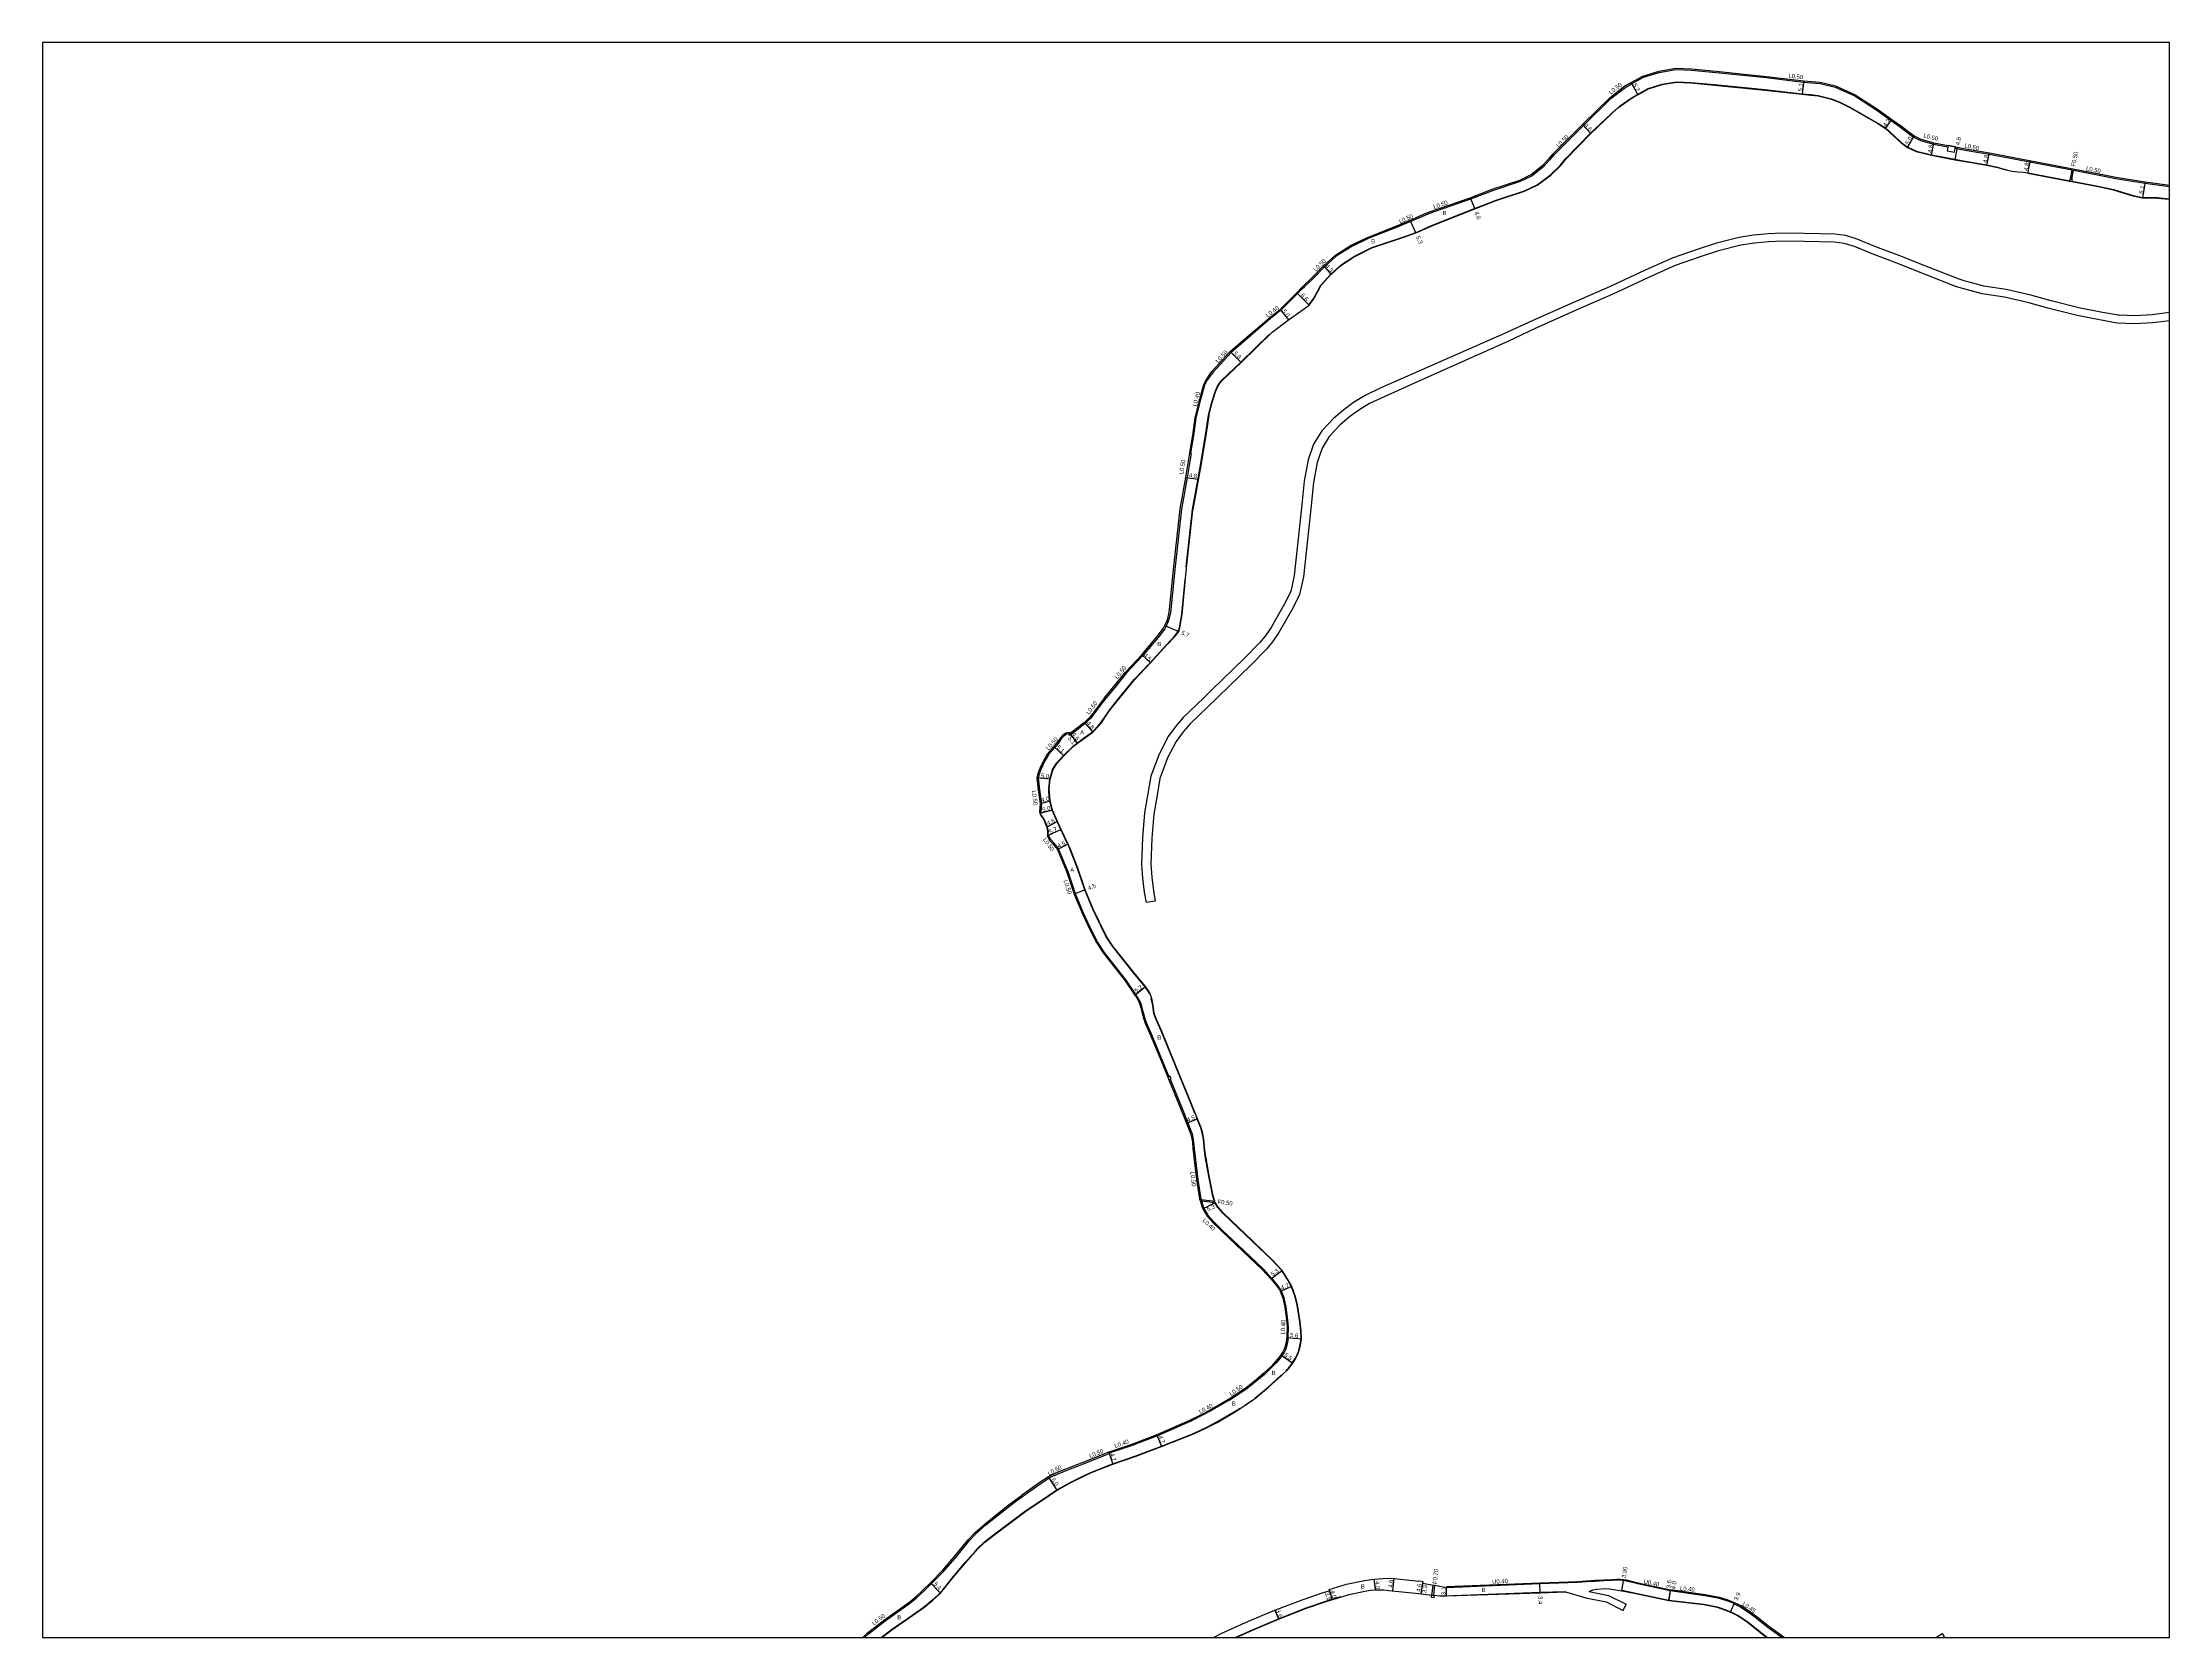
# Model space of a CAD drawing. Header units: metres. Extents: x -28000 to -23998, y -90000 to -87000.
# Drawn here: x -28000 to -27200, y -89400 to -88800 of the extents above; entities that cross this region are included whole.
import ezdxf

# ---------------------------------------------------------------- set-up
doc = ezdxf.new("R2010")
doc.units = ezdxf.units.M
doc.header["$LTSCALE"] = 2.5
for name, color, linetype in [('側溝・桝', 7, 'Continuous'), ('図郭', 7, 'Continuous'), ('幅員', 7, 'Continuous'), ('歩道・分離帯・安全施設', 7, 'Continuous'), ('舗装', 7, 'Continuous'), ('道路', 7, 'Continuous')]:
    doc.layers.add(name, color=color, linetype=linetype)
doc.styles.get("Standard").update_dxf_attribs({"font": ''})
doc.styles.get('Standard').set_extended_font_data('@MS PGothic')

msp = doc.modelspace()

# ---------------------------------------------------------------- linework, layer by layer
at = {"layer": '側溝・桝', "flags": 128}
for points in [[(-27482.27, -88865.93), (-27478.58, -88864.3), (-27462.8, -88858.85), (-27454.56, -88855.65), (-27444.11, -88852.2), (-27439.87, -88850.12), (-27435.22, -88846.4), (-27432.9, -88843.97), (-27431.42, -88842.23), (-27420.45, -88831.24), (-27410.06, -88821.08), (-27404.53, -88816.75), (-27402.29, -88815.52), (-27397.86, -88813.08), (-27391.88, -88811.24), (-27385.71, -88810.17), (-27379.75, -88810.44), (-27370.55, -88811.33), (-27351.66, -88813.21), (-27337.6, -88814.85), (-27334.64, -88815.2), (-27331.42, -88815.41), (-27325.74, -88816.78), (-27318.4, -88820.1), (-27310.1, -88825.44), (-27304.69, -88829.33), (-27301.15, -88831.86), (-27297.83, -88834.41), (-27296.29, -88835.55), (-27293.67, -88836.87), (-27288.69, -88838.18), (-27283.33, -88839.21)], [(-27280.58, -88839.73), (-27279.95, -88839.85), (-27276.84, -88840.45), (-27267.8, -88841.99), (-27236.6, -88847.95), (-27236.11, -88848.04), (-27225.86, -88850), (-27220.28, -88851.2), (-27209.19, -88852.88), (-27204.61, -88853.57), (-27200, -88854.21)], [(-27237.26, -88851.38), (-27236.6, -88847.95)], [(-27236.76, -88851.48), (-27236.11, -88848.04)], [(-27482.27, -88865.93), (-27485.42, -88867.32), (-27489.82, -88869.22), (-27501.39, -88873.75), (-27507.55, -88876.73), (-27512.04, -88879.47), (-27513.37, -88880.43), (-27517.75, -88884.29), (-27522.36, -88888.97), (-27525.29, -88891.8), (-27525.9, -88892.42), (-27525.97, -88892.36), (-27526.26, -88892.08)], [(-27525.97, -88892.36), (-27527.94, -88894.38), (-27534.2, -88900.72), (-27538.3, -88903.92), (-27541.76, -88906.9), (-27545.71, -88910.31), (-27545.97, -88910.01)], [(-27545.71, -88910.31), (-27545.65, -88910.39), (-27552.91, -88916.65), (-27559.75, -88924.01), (-27560.38, -88924.93)], [(-27568.03, -88954.57), (-27566.8, -88946.9), (-27566.07, -88941.27), (-27564.16, -88933.78), (-27562.87, -88928.79), (-27561.91, -88927)], [(-27562.25, -88926.78), (-27561.91, -88927), (-27561.83, -88927.05), (-27561.82, -88927.04), (-27560.38, -88924.93)], [(-27568.42, -88954.5), (-27568.03, -88954.57), (-27567.93, -88954.58), (-27569.49, -88963.65), (-27571.59, -88975.49), (-27573.97, -88997.13), (-27575.74, -89014.52), (-27576.44, -89017.39), (-27577.37, -89019.51), (-27577.92, -89020.52), (-27580.38, -89023.77), (-27586.21, -89030.73), (-27592.29, -89037.14), (-27596.73, -89042.62), (-27599.95, -89046.58)], [(-27599.95, -89046.58), (-27601.41, -89048.38), (-27602.24, -89049.46), (-27604.64, -89052.78), (-27605.41, -89053.76), (-27605.88, -89054.31), (-27606.66, -89055.1), (-27607.81, -89056.15), (-27610.95, -89058.63), (-27613.58, -89060.64), (-27613.97, -89060.07), (-27614.88, -89060.22), (-27615.86, -89060.9), (-27616.81, -89061.98), (-27617.73, -89063.27), (-27618.68, -89064.56), (-27619.22, -89065.18), (-27621.57, -89067.89), (-27621.79, -89068.2), (-27622.96, -89070.27), (-27624.4, -89073.28), (-27625.14, -89075.18), (-27625.49, -89076.65), (-27625.07, -89081.07), (-27624.32, -89086.32), (-27624.43, -89087.83), (-27624.55, -89089.21), (-27624.46, -89089.83), (-27624.8, -89089.95), (-27624.94, -89090)], [(-27576.28, -89189.07), (-27578.44, -89183.76), (-27582.74, -89173.24), (-27584.76, -89168.74), (-27585.32, -89167.25), (-27586.07, -89164.49), (-27586.38, -89162.98), (-27586.65, -89162.02), (-27587.17, -89160.74), (-27588.73, -89158.08), (-27592.43, -89152.7), (-27600.71, -89142.19), (-27603.19, -89138.26), (-27606.03, -89132.7), (-27608.44, -89127.57), (-27611.49, -89120.21), (-27614.29, -89111.97), (-27617.84, -89103.38), (-27618.41, -89102.53), (-27619.63, -89101.12), (-27620.78, -89099.78), (-27621.57, -89098.27), (-27621.87, -89098.42), (-27622.02, -89098.49)], [(-27575.9, -89190), (-27571.66, -89200.43), (-27569.26, -89206.39), (-27567.96, -89209.63), (-27567.64, -89210.59), (-27567.03, -89213.55), (-27566.84, -89216.01), (-27566.61, -89218.17), (-27566.28, -89220.35), (-27565.43, -89227.67), (-27564.29, -89235.11), (-27564.26, -89235.21), (-27564.1, -89235.73), (-27563.41, -89237.99), (-27563.17, -89238.55), (-27563.62, -89238.77)], [(-27564.26, -89235.21), (-27559.05, -89235.86)], [(-27564.1, -89235.73), (-27558.89, -89236.38)], [(-27563.26, -89238.59), (-27561.85, -89240.91), (-27561.71, -89241.1), (-27559.48, -89243.67), (-27556.28, -89246.73), (-27548.11, -89254.45), (-27540.82, -89261.46), (-27537.69, -89264.8), (-27535.81, -89267.04), (-27534.31, -89269.2), (-27534.06, -89269.66), (-27533.17, -89272.06), (-27533.11, -89272.28), (-27532.36, -89275.7), (-27531.67, -89280.68), (-27531.52, -89283.42), (-27531.56, -89286.6), (-27531.6, -89287.14)], [(-27532, -89287.1), (-27531.5, -89287.15), (-27531.77, -89289.01), (-27532.19, -89290.92), (-27532.32, -89291.36), (-27533.01, -89292.78), (-27533.84, -89293.98), (-27534.5, -89294.88), (-27536.01, -89296.71), (-27537.44, -89298.25), (-27540.41, -89301.07), (-27543.1, -89303.39), (-27547.03, -89306.48), (-27553.63, -89310.85), (-27553.91, -89310.43)], [(-27553.69, -89310.76), (-27560.58, -89314.79), (-27563.9, -89316.54), (-27568.37, -89318.72), (-27580.67, -89324.13), (-27590.52, -89327.91), (-27598.86, -89330.71)], [(-27630.91, -89346.58), (-27624.43, -89341.94), (-27621.44, -89340.03), (-27620.58, -89339.57), (-27617.42, -89338.13), (-27616.29, -89337.69), (-27608.48, -89334.64), (-27598.82, -89330.81)], [(-27598.82, -89330.81), (-27598.86, -89330.71), (-27598.98, -89330.33)], [(-27690.81, -89400), (-27689.38, -89398.58), (-27683, -89393.76), (-27673.91, -89387.2), (-27671.23, -89385.08), (-27668.58, -89382.62), (-27665.6, -89379.76), (-27661.02, -89375.05), (-27656.04, -89369.25), (-27651.5, -89363.65), (-27648.83, -89360.9), (-27645.19, -89357.65), (-27636.2, -89350.48), (-27633.53, -89348.46), (-27630.91, -89346.58)], [(-27477.4, -89384.05), (-27477, -89380.39)], [(-27476.7, -89384.13), (-27476.31, -89380.51)], [(-27471.87, -89381.28), (-27471.84, -89380.88), (-27436.8, -89379.41), (-27422.52, -89378.91), (-27419.31, -89378.66), (-27415.98, -89378.49), (-27412.71, -89378.32), (-27409.87, -89378.17), (-27407.84, -89378.1), (-27406.42, -89378.09), (-27405.3, -89378.14), (-27404.22, -89378.38), (-27400.29, -89379.37), (-27399.93, -89379.45), (-27387.69, -89382.12)], [(-27363.75, -89387.28), (-27366.52, -89386.16), (-27369.28, -89385.38), (-27374.7, -89384.38), (-27387.76, -89382.51)], [(-27363.77, -89387.33), (-27361.37, -89388.52), (-27357.8, -89390.89), (-27355.95, -89392.23), (-27351.03, -89396.12), (-27345.63, -89400)]]:
    msp.add_lwpolyline(points, dxfattribs=at)
for points in [[(-27280.49, -88839.24), (-27283.24, -88838.71), (-27283.33, -88839.21), (-27283.61, -88840.68), (-27280.86, -88841.21), (-27280.58, -88839.73)], [(-27236.62, -88851.51), (-27236.74, -88852.14), (-27236.77, -88852.29), (-27237.56, -88852.14), (-27237.53, -88851.99), (-27237.41, -88851.36), (-27237.26, -88851.38), (-27236.76, -88851.48)], [(-27575.82, -89188.88), (-27576.28, -89189.07), (-27576.74, -89189.26), (-27576.37, -89190.19), (-27575.9, -89190), (-27575.44, -89189.81)], [(-27477.59, -89384.93), (-27477.49, -89384.04), (-27477.4, -89384.05), (-27476.7, -89384.13), (-27476.59, -89384.14), (-27476.7, -89385.04)]]:
    msp.add_lwpolyline(points, close=True, dxfattribs=at)
at = {"layer": '側溝・桝'}
msp.add_lwpolyline([(-27363.77, -89387.33), (-27363.59, -89386.92)], dxfattribs=at)
at = {"layer": '図郭'}
msp.add_lwpolyline([(-28000, -89400), (-27200, -89400), (-27200, -88800), (-28000, -88800)], close=True, dxfattribs=at)
at = {"layer": '幅員', "flags": 128}
for points in [[(-27402.53, -88815.08), (-27400.02, -88819.64)], [(-27337.54, -88814.36), (-27338.13, -88819.42)], [(-27420.8, -88830.89), (-27417.65, -88834.24)], [(-27306.83, -88832.35), (-27304.4, -88828.92)], [(-27298.53, -88839.45), (-27296.03, -88835.12)], [(-27289.48, -88842.4), (-27288.58, -88837.69)], [(-27279.86, -88839.36), (-27280.76, -88844.08)], [(-27268.75, -88846.19), (-27267.71, -88841.5)], [(-27253.21, -88849.15), (-27252.31, -88844.44)], [(-27209.12, -88852.38), (-27210.08, -88858.4)], [(-27462.97, -88858.38), (-27461.32, -88862.62)], [(-27483.46, -88871.65), (-27485.62, -88866.87)], [(-27515.25, -88887.15), (-27518.1, -88883.93)], [(-27528.22, -88894.1), (-27523.63, -88898.84)], [(-27534.47, -88900.42), (-27531.36, -88904.35)], [(-27549.19, -88920.35), (-27553.26, -88916.29)], [(-27569.98, -88963.58), (-27565.22, -88964.22)], [(-27577.82, -89019.29), (-27572.66, -89021.59)], [(-27586.58, -89030.39), (-27583.23, -89033.4)], [(-27608.13, -89055.77), (-27605.01, -89059.42)], [(-27610.67, -89063.58), (-27613.76, -89059.53)], [(-27610.67, -89063.58), (-27613.46, -89059.92)], [(-27615.88, -89068.35), (-27619.6, -89064.85)], [(-27621.02, -89077.1), (-27626, -89076.62)], [(-27620.94, -89085.38), (-27624.82, -89086.34)], [(-27620.1, -89088.75), (-27624.94, -89090)], [(-27618.2, -89093.04), (-27622.3, -89095.13)], [(-27616.88, -89096.03), (-27622.02, -89098.49)], [(-27614.28, -89101.56), (-27618.29, -89103.62)], [(-27607.85, -89118.69), (-27611.96, -89120.39)], [(-27589.14, -89158.36), (-27585.09, -89155.1)], [(-27569.72, -89206.58), (-27565.55, -89204.9)], [(-27563.62, -89238.77), (-27558.89, -89236.38)], [(-27537.99, -89265.07), (-27533.74, -89261.9)], [(-27530.1, -89267.98), (-27534.43, -89269.83)], [(-27532, -89287.1), (-27526.43, -89287.6)], [(-27534.24, -89293.69), (-27529.69, -89296.77)], [(-27580.82, -89323.76), (-27579.09, -89328.14)], [(-27598.98, -89330.33), (-27597.48, -89334.79)], [(-27618.37, -89344.6), (-27621.69, -89339.6)], [(-27665.95, -89379.4), (-27662.2, -89383.29)], [(-27516.07, -89381.92), (-27514.93, -89385.75)], [(-27515.93, -89382.4), (-27514.93, -89385.75)], [(-27499.24, -89378.08), (-27498.74, -89382.05)], [(-27492.15, -89382.43), (-27491.66, -89377.85)], [(-27481.46, -89383.57), (-27480.71, -89379.03)], [(-27481.46, -89383.57), (-27480.83, -89379.72)], [(-27471.87, -89384.38), (-27471.87, -89381.28)], [(-27436.67, -89383.17), (-27436.79, -89379.81)], [(-27388.31, -89386.07), (-27387.69, -89382.12)], [(-27536.48, -89389.77), (-27535.12, -89393.1)], [(-27365.09, -89390.49), (-27363.59, -89386.92)]]:
    msp.add_lwpolyline(points, dxfattribs=at)
at = {"layer": '幅員'}
for points in [[(-27405.94, -89382.4), (-27405.36, -89378.54)], [(-27387.76, -89382.51), (-27388.31, -89386.07)]]:
    msp.add_lwpolyline(points, dxfattribs=at)
at = {"layer": '歩道・分離帯・安全施設', "flags": 128}
for points in [[(-27406.93, -88824.03), (-27402.12, -88820.62), (-27400.1, -88819.5), (-27396.07, -88817.29), (-27390.82, -88815.67), (-27385.42, -88814.74), (-27380.08, -88814.98), (-27371.07, -88815.85), (-27352.18, -88817.73), (-27338.11, -88819.27), (-27335.05, -88819.61), (-27332.1, -88819.92), (-27327.13, -88821.13), (-27323.68, -88822.52)], [(-27323.68, -88822.52), (-27319.92, -88824.44), (-27315.78, -88826.86), (-27309.63, -88830.37)], [(-27482.27, -88870.96), (-27477.54, -88868.86), (-27461.38, -88862.48), (-27453.24, -88859.33), (-27442.63, -88855.82), (-27437.86, -88853.48), (-27432.75, -88849.77), (-27429.19, -88846.3), (-27427.12, -88843.78), (-27417.75, -88834.13), (-27408.15, -88825.02)], [(-27309.63, -88830.37), (-27306.74, -88832.23), (-27303.54, -88835.13), (-27300.88, -88837.63), (-27298.45, -88839.32), (-27295.17, -88840.83), (-27289.45, -88842.26), (-27280.73, -88843.93), (-27277.57, -88844.54), (-27268.73, -88846.04), (-27265.29, -88846.7)], [(-27265.29, -88846.7), (-27261.33, -88847.89), (-27259.24, -88848.33), (-27256.99, -88848.64), (-27254.94, -88848.78), (-27253.19, -88849.01), (-27237.53, -88851.99)], [(-27236.74, -88852.14), (-27226.77, -88854.05), (-27221.09, -88855.27), (-27213.7, -88857.5), (-27210.07, -88858.25), (-27207.38, -88858.3), (-27204.62, -88858.36), (-27200, -88858.79)], [(-27523.74, -88898.73), (-27521.85, -88896.11), (-27520.47, -88893.62), (-27519.16, -88891.23), (-27515.36, -88887.05), (-27515.31, -88887), (-27511.86, -88883.89), (-27511.18, -88883.36), (-27506.93, -88880.59), (-27505.77, -88879.93), (-27500.01, -88877.14), (-27487.64, -88872.97), (-27483.51, -88871.51), (-27482.27, -88870.96)], [(-27561.41, -88940.18), (-27560.06, -88934.9), (-27558.94, -88931.37), (-27558.08, -88929.3), (-27557.27, -88928.09), (-27556.4, -88927.04), (-27549.3, -88920.25), (-27538.69, -88909.89)], [(-27569.81, -88997.22), (-27567.43, -88975.65), (-27564.46, -88959.12), (-27562.51, -88947), (-27561.42, -88940.23), (-27561.41, -88940.18)], [(-27594.99, -89046.58), (-27593.74, -89045.06), (-27589.39, -89039.68), (-27583.35, -89033.3), (-27577.28, -89026.53), (-27574.13, -89023.23), (-27572.8, -89021.52), (-27572.37, -89020.13), (-27572.06, -89018.65), (-27571.49, -89015.2), (-27571.49, -89015.18), (-27570.26, -89001.98)], [(-27614.54, -89101.38), (-27617.02, -89096.09), (-27618.34, -89093.1), (-27620.25, -89088.79), (-27621.09, -89085.4), (-27621.46, -89082), (-27621.47, -89080.74), (-27621.17, -89077.07), (-27620.31, -89074.15), (-27620.07, -89073.51), (-27618.8, -89071.36), (-27618.47, -89070.98), (-27615.99, -89068.24), (-27612.4, -89064.71), (-27610.76, -89063.46), (-27608.6, -89061.82), (-27605.11, -89059.3), (-27605.08, -89059.28), (-27602.8, -89056.9), (-27601.68, -89055.5), (-27599.46, -89052.24), (-27598.16, -89050.48), (-27594.99, -89046.58)], [(-27624.8, -89089.95), (-27624.23, -89090.93), (-27623.48, -89091.88), (-27623.38, -89092.06), (-27622.16, -89095.08), (-27621.8, -89096.77), (-27621.89, -89097.72), (-27621.87, -89098.42)], [(-27602.45, -89131.34), (-27602.61, -89131.03), (-27604.97, -89126.03), (-27607.99, -89118.74), (-27610.73, -89110.67), (-27613.62, -89103.32), (-27614.02, -89102.47)], [(-27583.55, -89158.05), (-27583.7, -89157.61), (-27585.22, -89155.19), (-27589.48, -89150.09), (-27597.6, -89139.99), (-27599.88, -89136.38), (-27602.17, -89131.89)], [(-27566.53, -89202.92), (-27568.12, -89199.04), (-27574.97, -89182.22), (-27579.24, -89171.74), (-27581.24, -89167.3), (-27582.02, -89165.21), (-27582.44, -89162.17), (-27582.96, -89159.71), (-27583.05, -89159.44)], [(-27532.31, -89299.59), (-27531.34, -89298.67), (-27529.82, -89296.69), (-27528.84, -89295.1), (-27527.77, -89292.85), (-27527.47, -89291.99), (-27526.93, -89289.82), (-27526.58, -89287.59), (-27526.7, -89284.77), (-27527.12, -89281.29), (-27528.1, -89274.93), (-27528.98, -89271.53), (-27530.24, -89268.04), (-27531.68, -89265.35), (-27533.86, -89261.99), (-27537.44, -89258.12), (-27544.85, -89251), (-27553, -89243.29), (-27556.04, -89240.39), (-27557.87, -89238.28), (-27557.89, -89238.25), (-27559.03, -89236.44), (-27559.78, -89233.94), (-27561.37, -89226.43), (-27562.53, -89219.72), (-27562.98, -89216.78), (-27563.29, -89212.57), (-27563.79, -89210.12), (-27564.39, -89208.32), (-27565.69, -89204.96), (-27566.01, -89204.17)], [(-27543.97, -89309.98), (-27538.95, -89305.78), (-27534.23, -89301.42), (-27534.16, -89301.36)], [(-27547.78, -89312.55), (-27544.95, -89310.69)], [(-27621.59, -89346.58), (-27618.45, -89344.47), (-27613.25, -89341.53), (-27608.52, -89339.18), (-27605.51, -89337.82), (-27597.54, -89334.65), (-27589.12, -89331.82), (-27579.15, -89328), (-27567.05, -89323.22), (-27561.8, -89320.8), (-27558.27, -89318.94), (-27551.18, -89314.8), (-27549.49, -89313.69)], [(-27649.43, -89367.8), (-27648.36, -89366.57), (-27645.7, -89364.06), (-27642.27, -89361.39), (-27630.24, -89352.39), (-27621.59, -89346.58)], [(-27684.53, -89400), (-27680.63, -89397.04), (-27672.7, -89391.51), (-27668.75, -89388.75), (-27665.23, -89385.83), (-27662.31, -89383.19), (-27657.89, -89377.63), (-27652.93, -89371.85), (-27650.58, -89369.13)], [(-27469.45, -89384.15), (-27436.67, -89383.02), (-27427.15, -89382.68)], [(-27405.91, -89382.23), (-27400.68, -89383.33), (-27388.29, -89385.92), (-27375.11, -89387.51), (-27370.11, -89388.43), (-27366.89, -89389.58), (-27365.03, -89390.35), (-27363.94, -89390.81), (-27362.23, -89391.72), (-27361.18, -89392.37), (-27358.6, -89394.09), (-27352.92, -89398.58), (-27351.19, -89400)], [(-27551.41, -89400), (-27544.95, -89397.08), (-27535.17, -89392.96), (-27524.68, -89388.88), (-27517.26, -89386.3), (-27511.73, -89384.64)]]:
    msp.add_lwpolyline(points, dxfattribs=at)
at = {"layer": '道路', "flags": 128}
for points in [[(-27482.27, -88865.38), (-27478.76, -88863.83), (-27462.97, -88858.38), (-27454.73, -88855.18), (-27444.3, -88851.73), (-27440.14, -88849.69), (-27435.56, -88846.03), (-27433.28, -88843.63), (-27431.78, -88841.89), (-27420.8, -88830.89), (-27410.39, -88820.71), (-27404.81, -88816.33), (-27402.53, -88815.08), (-27398.05, -88812.62), (-27391.99, -88810.75), (-27385.74, -88809.67), (-27379.72, -88809.94), (-27370.5, -88810.83), (-27351.61, -88812.72), (-27337.54, -88814.36), (-27334.59, -88814.7), (-27331.34, -88814.91), (-27325.58, -88816.31), (-27318.16, -88819.66), (-27309.82, -88825.02), (-27304.4, -88828.92), (-27300.85, -88831.46), (-27297.53, -88834.01), (-27296.03, -88835.12), (-27293.49, -88836.4), (-27288.58, -88837.69), (-27283.24, -88838.71), (-27280.49, -88839.24), (-27279.86, -88839.36), (-27276.75, -88839.96), (-27267.71, -88841.5), (-27225.76, -88849.51), (-27220.19, -88850.71), (-27209.12, -88852.38), (-27204.54, -88853.07), (-27200, -88853.71)], [(-27482.27, -88871.12), (-27477.48, -88869), (-27461.32, -88862.62), (-27453.19, -88859.47), (-27442.58, -88855.96), (-27437.78, -88853.6), (-27432.65, -88849.88), (-27429.08, -88846.4), (-27427.01, -88843.88), (-27417.65, -88834.24), (-27407.51, -88824.62), (-27402.04, -88820.75), (-27400.02, -88819.64), (-27396.01, -88817.43), (-27390.78, -88815.82), (-27385.41, -88814.89), (-27380.09, -88815.13), (-27371.09, -88816), (-27352.2, -88817.88), (-27338.13, -88819.42), (-27335.07, -88819.76), (-27332.13, -88820.07), (-27327.17, -88821.27), (-27323.75, -88822.66)], [(-27323.75, -88822.66), (-27319.99, -88824.57), (-27315.85, -88826.99), (-27309.71, -88830.5)], [(-27309.71, -88830.5), (-27306.83, -88832.35), (-27303.64, -88835.24), (-27300.97, -88837.75), (-27298.53, -88839.45), (-27295.22, -88840.97), (-27289.48, -88842.4), (-27280.76, -88844.08), (-27277.6, -88844.68), (-27268.75, -88846.19), (-27265.33, -88846.84)], [(-27253.21, -88849.15), (-27254.96, -88848.93), (-27257, -88848.79), (-27259.26, -88848.48), (-27261.37, -88848.04), (-27265.33, -88846.84)], [(-27253.21, -88849.15), (-27237.56, -88852.14), (-27236.77, -88852.29), (-27226.8, -88854.19), (-27221.13, -88855.41), (-27213.74, -88857.65), (-27210.08, -88858.4), (-27207.37, -88858.45), (-27204.63, -88858.51), (-27200, -88858.94)], [(-27600.59, -89046.58), (-27597.11, -89042.31), (-27592.67, -89036.81), (-27586.58, -89030.39), (-27580.77, -89023.45), (-27578.34, -89020.25), (-27577.82, -89019.29), (-27576.92, -89017.23), (-27576.23, -89014.44), (-27574.47, -88997.07), (-27572.09, -88975.43), (-27569.98, -88963.58), (-27568.43, -88954.5), (-27567.19, -88946.84), (-27566.47, -88941.19), (-27564.55, -88933.68), (-27563.25, -88928.64), (-27562.25, -88926.78), (-27560.79, -88924.65), (-27560.14, -88923.7), (-27553.26, -88916.29), (-27545.97, -88910.01), (-27542.02, -88906.6), (-27538.55, -88903.61), (-27534.47, -88900.42), (-27528.22, -88894.1), (-27526.26, -88892.08), (-27525.64, -88891.44), (-27522.71, -88888.61), (-27518.1, -88883.93), (-27513.68, -88880.03), (-27512.32, -88879.06), (-27507.79, -88876.29), (-27501.59, -88873.29), (-27490.01, -88868.76), (-27485.62, -88866.87), (-27482.27, -88865.38)], [(-27561.26, -88940.21), (-27559.92, -88934.94), (-27558.8, -88931.43), (-27557.94, -88929.37), (-27557.15, -88928.18), (-27556.29, -88927.14), (-27549.19, -88920.35), (-27537.53, -88908.97), (-27531.36, -88904.35), (-27526.71, -88901.07), (-27523.63, -88898.84), (-27521.72, -88896.19), (-27520.34, -88893.69), (-27519.03, -88891.32), (-27515.25, -88887.15), (-27515.21, -88887.11), (-27511.76, -88884), (-27511.09, -88883.48), (-27506.85, -88880.71), (-27505.7, -88880.06), (-27499.96, -88877.28), (-27487.59, -88873.11), (-27483.46, -88871.65), (-27482.27, -88871.12)], [(-27200, -88901.62), (-27206.53, -88902.46), (-27213.2, -88902.85), (-27218.96, -88902.6), (-27219.31, -88902.57), (-27225.8, -88901.43), (-27234.1, -88899.77), (-27244.45, -88897.15), (-27252.12, -88895.01), (-27261.48, -88892.9), (-27269.79, -88891.63), (-27277.16, -88889.68), (-27279.16, -88889.04), (-27290.42, -88884.65), (-27301.45, -88880.22), (-27310.77, -88876.69), (-27317.44, -88873.94), (-27321.71, -88872.64), (-27325.82, -88872.06), (-27337.37, -88871.84), (-27345.8, -88871.67), (-27351, -88872.02), (-27356.43, -88872.45), (-27361.81, -88873.32), (-27370.43, -88875.43), (-27377.24, -88877.76), (-27387.06, -88881.1), (-27397.43, -88885.79), (-27410.57, -88891.91), (-27424.1, -88897.76), (-27439.65, -88904.68), (-27450.06, -88909.52), (-27482.28, -88923.66)], [(-27200, -88904.64), (-27206.25, -88905.45), (-27213.19, -88905.86), (-27219.64, -88905.55), (-27226.34, -88904.38), (-27234.76, -88902.69), (-27245.22, -88900.04), (-27252.85, -88897.92), (-27262.03, -88895.85), (-27270.42, -88894.57), (-27280.11, -88891.89), (-27291.53, -88887.44), (-27302.56, -88883), (-27311.86, -88879.49), (-27318.45, -88876.77), (-27322.36, -88875.57), (-27326.06, -88875.05), (-27337.26, -88874.85), (-27345.72, -88874.67), (-27350.82, -88875.02), (-27356.06, -88875.43), (-27361.21, -88876.27), (-27369.58, -88878.31), (-27376.47, -88880.67), (-27385.96, -88883.89), (-27396.19, -88888.52), (-27409.35, -88894.65), (-27422.93, -88900.52), (-27438.37, -88907.4), (-27448.64, -88912.29), (-27482.28, -88927.37)], [(-27482.28, -88923.66), (-27496.9, -88930.08), (-27502.58, -88932.76), (-27506.87, -88935.45), (-27510.58, -88938.12), (-27514.44, -88941.46), (-27518.79, -88946.12), (-27521.9, -88951.09), (-27523.92, -88957.04), (-27525.48, -88964.97), (-27526.41, -88975.01), (-27529.21, -89000.46), (-27530.53, -89006.46), (-27532.8, -89011.12), (-27537.89, -89020.11), (-27540.16, -89023.29), (-27542.29, -89025.81), (-27547.99, -89031.78), (-27560.17, -89043.51), (-27563.34, -89046.59)], [(-27482.28, -88927.37), (-27495.43, -88933.26), (-27500.9, -88935.83), (-27504.92, -88938.36), (-27508.41, -88940.87), (-27512.01, -88943.98), (-27516, -88948.26), (-27518.71, -88952.6), (-27520.53, -88957.94), (-27522.01, -88965.47), (-27522.92, -88975.37), (-27525.75, -89001.03), (-27527.2, -89007.62), (-27529.7, -89012.75), (-27534.93, -89021.99), (-27537.4, -89025.45), (-27539.69, -89028.15), (-27545.51, -89034.25), (-27557.79, -89046.08), (-27558.31, -89046.59)], [(-27561.26, -88940.21), (-27561.27, -88940.26), (-27562.36, -88947.03), (-27564.31, -88959.15), (-27567.28, -88975.67)], [(-27594.79, -89046.58), (-27593.63, -89045.15), (-27589.28, -89039.78), (-27583.23, -89033.4), (-27577.17, -89026.63), (-27574.02, -89023.33), (-27572.66, -89021.59), (-27572.23, -89020.16), (-27571.92, -89018.67), (-27571.34, -89015.22), (-27571.34, -89015.2), (-27569.69, -88997.56), (-27567.31, -88975.92), (-27567.28, -88975.67)], [(-27600.59, -89046.58), (-27601.87, -89048.16), (-27602.86, -89049.47), (-27605.08, -89052.54), (-27605.98, -89053.63), (-27606.41, -89054.11), (-27607.18, -89054.9), (-27608.13, -89055.77), (-27611.26, -89058.24), (-27613.46, -89059.92), (-27613.63, -89059.68), (-27613.76, -89059.53), (-27615.07, -89059.75), (-27616.2, -89060.53), (-27617.2, -89061.67), (-27618.14, -89062.98), (-27619.07, -89064.25), (-27619.6, -89064.85), (-27621.96, -89067.58), (-27622.21, -89067.93), (-27623.4, -89070.03), (-27624.85, -89073.08), (-27625.62, -89075.03), (-27626, -89076.62), (-27625.57, -89081.13), (-27624.82, -89086.34), (-27624.93, -89087.79), (-27625.06, -89089.23), (-27624.94, -89090), (-27624.35, -89091.02), (-27623.61, -89091.96), (-27623.51, -89092.13), (-27622.3, -89095.13), (-27621.95, -89096.77), (-27622.04, -89097.72), (-27622.02, -89098.49), (-27621.2, -89100.06), (-27620.01, -89101.45), (-27618.81, -89102.83), (-27618.29, -89103.62), (-27614.76, -89112.15), (-27611.96, -89120.39), (-27608.9, -89127.77), (-27606.48, -89132.92), (-27603.62, -89138.5), (-27601.12, -89142.48), (-27592.84, -89153), (-27589.14, -89158.36), (-27588.69, -89159), (-27587.68, -89160.75), (-27587.22, -89161.85), (-27586.87, -89163.1), (-27586.55, -89164.62), (-27585.81, -89167.34), (-27585.22, -89168.93), (-27583.2, -89173.43), (-27578.91, -89183.95), (-27576.74, -89189.26), (-27576.37, -89190.19), (-27572.12, -89200.62), (-27569.72, -89206.58), (-27568.43, -89209.8), (-27568.1, -89210.8), (-27567.52, -89213.6), (-27567.33, -89216.2), (-27567.12, -89218.12), (-27566.78, -89220.42), (-27565.92, -89227.74), (-27564.79, -89235.14), (-27564.78, -89235.22), (-27564.64, -89235.66), (-27563.88, -89238.16), (-27563.62, -89238.77), (-27562.19, -89241.13), (-27562.02, -89241.35), (-27559.77, -89243.95), (-27556.56, -89247.02), (-27548.38, -89254.74), (-27541.1, -89261.74), (-27537.99, -89265.07), (-27536.12, -89267.28), (-27534.65, -89269.41), (-27534.43, -89269.83), (-27533.55, -89272.19), (-27533.49, -89272.38), (-27532.75, -89275.77), (-27532.09, -89280.57), (-27531.92, -89283.31), (-27531.96, -89286.58), (-27532, -89287.1), (-27532.24, -89288.77), (-27532.71, -89290.91), (-27532.95, -89291.52), (-27533.44, -89292.53), (-27534.24, -89293.69), (-27534.8, -89294.44), (-27536.34, -89296.33), (-27537.79, -89297.9), (-27540.63, -89300.59), (-27543.68, -89303.21), (-27547.32, -89306.08), (-27553.9, -89310.42), (-27560.77, -89314.44), (-27564.2, -89316.24), (-27568.81, -89318.48), (-27580.82, -89323.76), (-27590.65, -89327.53), (-27598.98, -89330.33), (-27608.66, -89334.17), (-27616.47, -89337.22), (-27617.94, -89337.8), (-27620.99, -89339.22), (-27621.69, -89339.6), (-27624.73, -89341.54), (-27631.77, -89346.58)], [(-27563.14, -89212.59), (-27563.7, -89209.92), (-27564.25, -89208.27), (-27565.55, -89204.9), (-27567.99, -89198.98), (-27574.83, -89182.16), (-27579.11, -89171.68), (-27581.1, -89167.24), (-27581.87, -89165.18), (-27582.29, -89162.15), (-27582.81, -89159.67), (-27583.57, -89157.55), (-27585.09, -89155.1), (-27589.36, -89149.99), (-27597.48, -89139.91), (-27599.75, -89136.3), (-27602.48, -89130.96), (-27604.83, -89125.97), (-27607.85, -89118.69), (-27610.58, -89110.62), (-27613.49, -89103.26), (-27614.28, -89101.56), (-27616.88, -89096.03), (-27618.2, -89093.04), (-27620.1, -89088.75), (-27620.94, -89085.38), (-27621.31, -89081.99), (-27621.32, -89080.75), (-27621.02, -89077.1), (-27620.17, -89074.2), (-27619.9, -89073.5), (-27618.67, -89071.43), (-27618.36, -89071.08), (-27615.88, -89068.35), (-27612.3, -89064.82), (-27610.67, -89063.58), (-27608.51, -89061.94), (-27605.01, -89059.42), (-27604.98, -89059.39), (-27602.57, -89056.88), (-27601.6, -89055.64), (-27599.13, -89052.02), (-27598, -89050.53), (-27594.79, -89046.58)], [(-27563.34, -89046.59), (-27570.92, -89053.94), (-27573.73, -89057.19), (-27576.56, -89061.12), (-27580.04, -89067.7), (-27583.16, -89075.97), (-27584.37, -89083.32), (-27585.48, -89089.79), (-27586.26, -89099.04), (-27586.67, -89109.08), (-27586.3, -89114.31), (-27585.6, -89119.6), (-27584.91, -89123.56)], [(-27558.31, -89046.59), (-27568.38, -89056.34), (-27570.98, -89059.36), (-27573.58, -89062.97), (-27576.85, -89069.14), (-27579.76, -89076.88), (-27580.91, -89083.89), (-27582.01, -89090.24), (-27582.77, -89099.26), (-27583.17, -89109.03), (-27582.81, -89113.95), (-27582.14, -89119.07), (-27581.46, -89122.96)], [(-27581.46, -89122.96), (-27584.91, -89123.56)], [(-27621.32, -89346.58), (-27618.37, -89344.6), (-27613.18, -89341.66), (-27608.11, -89339.15), (-27605.41, -89337.94), (-27597.48, -89334.79), (-27589.06, -89331.96), (-27579.09, -89328.14), (-27566.75, -89323.27), (-27562.16, -89321.16), (-27558.19, -89319.07), (-27551.1, -89314.93), (-27544.21, -89310.38), (-27538.85, -89305.89), (-27534.12, -89301.53), (-27531.23, -89298.77), (-27529.69, -89296.77), (-27528.73, -89295.21), (-27527.74, -89293.21), (-27527.29, -89291.93), (-27526.81, -89290.02), (-27526.43, -89287.6), (-27526.55, -89284.76), (-27526.97, -89281.27), (-27527.95, -89274.9), (-27528.84, -89271.48), (-27530.1, -89267.98), (-27531.55, -89265.28), (-27533.74, -89261.9), (-27537.33, -89258.01), (-27544.75, -89250.89), (-27552.9, -89243.18), (-27555.93, -89240.28), (-27557.76, -89238.18), (-27557.77, -89238.16), (-27558.89, -89236.38), (-27559.05, -89235.86), (-27559.64, -89233.9), (-27561.22, -89226.4), (-27562.38, -89219.7), (-27562.83, -89216.77), (-27563.14, -89212.59)], [(-27691.52, -89400), (-27689.7, -89398.2), (-27683.29, -89393.36), (-27674.21, -89386.8), (-27671.56, -89384.7), (-27668.92, -89382.26), (-27665.95, -89379.4), (-27661.38, -89374.71), (-27656.42, -89368.93), (-27651.88, -89363.32), (-27649.18, -89360.54), (-27645.5, -89357.26), (-27636.76, -89350.28), (-27634.05, -89348.21), (-27631.77, -89346.58)], [(-27684.29, -89400), (-27680.54, -89397.16), (-27672.62, -89391.63), (-27668.65, -89388.87), (-27665.13, -89385.94), (-27662.2, -89383.29), (-27657.78, -89377.73), (-27652.81, -89371.94), (-27648.26, -89366.67), (-27645.6, -89364.18), (-27642.18, -89361.51), (-27630.15, -89352.51), (-27621.32, -89346.58)], [(-27559.62, -89400), (-27556.48, -89398.39), (-27546.36, -89393.82), (-27536.48, -89389.77), (-27525.84, -89385.73), (-27518.29, -89383.11), (-27515.93, -89382.4), (-27516.07, -89381.92), (-27509.48, -89379.95), (-27503.35, -89378.67), (-27501.17, -89378.29), (-27498.95, -89378.05), (-27495.91, -89377.77), (-27493.44, -89377.67), (-27491.66, -89377.85), (-27482.29, -89378.86)], [(-27551.05, -89400), (-27544.89, -89397.22), (-27535.12, -89393.1), (-27524.63, -89389.02), (-27517.21, -89386.44), (-27508.5, -89383.83), (-27502.6, -89382.6), (-27500.6, -89382.25), (-27498.74, -89382.05), (-27497.03, -89382.06), (-27495.54, -89382.12), (-27493.61, -89382.27), (-27482.29, -89383.48)], [(-27387.69, -89382.12), (-27387.76, -89382.51), (-27400.01, -89379.84), (-27400.38, -89379.76), (-27404.31, -89378.77), (-27405.36, -89378.54), (-27406.42, -89378.49), (-27407.83, -89378.5), (-27409.85, -89378.57), (-27412.69, -89378.72), (-27415.96, -89378.89), (-27419.28, -89379.06), (-27422.5, -89379.31), (-27436.79, -89379.81), (-27471.87, -89381.28), (-27476.31, -89380.51), (-27477, -89380.39), (-27480.83, -89379.72), (-27480.71, -89379.03), (-27482.29, -89378.86)], [(-27482.29, -89383.48), (-27481.46, -89383.57), (-27477.49, -89384.04), (-27477.4, -89384.05), (-27476.7, -89384.13), (-27476.59, -89384.14), (-27474.42, -89384.31), (-27471.87, -89384.38), (-27436.67, -89383.17), (-27427.14, -89382.83)], [(-27405.94, -89382.4), (-27400.71, -89383.48), (-27388.31, -89386.07), (-27375.14, -89387.65), (-27370.15, -89388.58), (-27366.94, -89389.72), (-27365.09, -89390.49), (-27363.97, -89390.96), (-27362.42, -89391.78), (-27361.2, -89392.54), (-27358.69, -89394.21), (-27353.01, -89398.7), (-27351.43, -89400)], [(-27344.86, -89400), (-27350.76, -89395.76), (-27355.53, -89391.98), (-27357.46, -89390.58), (-27361.15, -89388.13), (-27363.59, -89386.92), (-27366.39, -89385.78), (-27369.19, -89384.99), (-27374.63, -89383.98), (-27387.69, -89382.12)], [(-27287.67, -89399.84), (-27285.52, -89398.56)], [(-27287.67, -89399.84), (-27287.57, -89400)], [(-27285.52, -89398.56), (-27284.66, -89400)]]:
    msp.add_lwpolyline(points, dxfattribs=at)
at = {"layer": '道路'}
for points in [[(-27427.14, -89382.83), (-27419.5, -89385.11), (-27411.81, -89386.63), (-27405.46, -89389.82)], [(-27418.25, -89382.72), (-27416.85, -89382.11), (-27415.41, -89381.77), (-27412.02, -89381.63), (-27409.73, -89381.84), (-27405.94, -89382.4)], [(-27418.25, -89382.72), (-27410.97, -89384.16), (-27404.3, -89387.51)], [(-27405.46, -89389.82), (-27404.3, -89387.51)]]:
    msp.add_lwpolyline(points, dxfattribs=at)
msp.add_point((-27507.21, -88880.88), dxfattribs=at)

# ---------------------------------------------------------------- texts
at = {"layer": '側溝・桝'}
for s, rotation, p in [('L0.50', 38.05562, (-27410.1, -88819.64)), ('L0.50', 353.35404, (-27343.35, -88813.2)), ('L0.50', 45.06774, (-27429.75, -88839.63)), ('L0.50', 345.393, (-27292.58, -88835.68)), ('L0.50', 347.47851, (-27277.2, -88839.41)), ('F0.50', 79.1942, (-27235.44, -88846.76)), ('L0.50', 349.19555, (-27231.46, -88848.09)), ('L0.50', 19.05087, (-27476.52, -88862.64)), ('L0.50', 24.37484, (-27489.35, -88868.19)), ('L0.50', 45.56363, (-27521, -88886.28)), ('L0.40', 37.92351, (-27539.1, -88903.55)), ('L0.50', 47.09592, (-27557.82, -88920.71)), ('L0.40', 75.69677, (-27565.89, -88937.02)), ('L0.50', 81.00973, (-27570.94, -88962.5)), ('L0.50', 51.05816, (-27595.73, -89039.6)), ('L0.50', 54.11817, (-27606.34, -89052.97)), ('L0.50', 49.13588, (-27621.57, -89066.38)), ('L0.50', 277.18661, (-27627.93, -89081.46)), ('L0.50', 306.05229, (-27623.8, -89099.89)), ('L0.50', 288.71225, (-27616.02, -89115.34)), ('L0.50', 276.6449, (-27568.31, -89224.91)), ('F0.50', 352.85738, (-27558.1, -89236.83)), ('L0.40', 316.29491, (-27563.81, -89243.35)), ('L0.40', 88.79625, (-27532.69, -89286)), ('L0.50', 33.44216, (-27552.98, -89309.19)), ('L0.40', 27.77428, (-27564.56, -89315.9)), ('L0.40', 18.58343, (-27596.52, -89328.71)), ('L0.50', 28.46203, (-27621.36, -89339.14)), ('L0.50', 21.63688, (-27605.93, -89332.51)), ('F0.70', 83.80304, (-27475.58, -89379.95)), ('U0.40', 3.25076, (-27454.71, -89379.83)), ('U0.40', 348.19657, (-27397.88, -89379.67)), ('L0.40', 354.8933, (-27384.15, -89382.29)), ('L0.50', 37.11517, (-27687.32, -89395.54)), ('L0.45', 326.42414, (-27360.86, -89387.8))]:
    msp.add_text(s, height=1.6, rotation=rotation, dxfattribs=at).set_placement(p)
at = {"layer": '幅員'}
for s, rotation, p in [('5.2', 298.80635, (-27401.96, -88815.91)), ('5.1', 83.35984, (-27338.12, -88818.47)), ('4.6', 313.26989, (-27420.25, -88831.33)), ('4.2', 54.68878, (-27306.62, -88831.88)), ('5.0', 60.01714, (-27298.16, -88838.62)), ('4.8', 79.14584, (-27289.43, -88841.6)), ('4.8', 79.13771, (-27278.92, -88838.73)), ('4.8', 77.47897, (-27268.68, -88845.39)), ('4.8', 79.19555, (-27253.31, -88848.32)), ('6.1', 80.88928, (-27209.95, -88856.96)), ('4.6', 291.19427, (-27461.46, -88863.9)), ('5.3', 294.3943, (-27483.49, -88873.17)), ('4.3', 311.40564, (-27517.66, -88884.27)), ('6.6', 314.06374, (-27526.97, -88895.25)), ('5.0', 308.34061, (-27533.83, -88901.07)), ('5.8', 315.02905, (-27552.25, -88917.13)), ('4.8', 352.31545, (-27568.86, -88963.48)), ('5.7', 335.94564, (-27571.92, -89022.61)), ('4.5', 318.11359, (-27586.03, -89030.75)), ('4.8', 310.57396, (-27607.42, -89056.22)), ('5.1', 307.29628, (-27614.39, -89061.78)), ('4.6', 307.29628, (-27612.94, -89060.29)), ('5.1', 316.7449, (-27618.73, -89065.32)), ('5.0', 354.42839, (-27624.52, -89076.51)), ('4.0', 13.87621, (-27624.14, -89085.91)), ('5.0', 14.54973, (-27623.74, -89089.43)), ('4.6', 26.96764, (-27621.79, -89094.59)), ('5.7', 25.6136, (-27621, -89097.73)), ('4.5', 27.20564, (-27617.82, -89103.1)), ('4.5', 22.52517, (-27606.43, -89118.96)), ('5.2', 38.87275, (-27588.52, -89157.54)), ('4.5', 21.91203, (-27569.21, -89206.11)), ('5.3', 26.82338, (-27561.59, -89239.81)), ('5.3', 36.72227, (-27537.3, -89264.24)), ('4.7', 23.13702, (-27533.83, -89269.3)), ('5.6', 354.92104, (-27530.79, -89286.96)), ('5.5', 325.84646, (-27533.15, -89294.12)), ('4.7', 291.52922, (-27580.31, -89324.37)), ('4.7', 288.60204, (-27598.51, -89330.96)), ('6.0', 303.63157, (-27620.71, -89340.63)), ('3.90', 81.4618, (-27404.48, -89377.75)), ('5.4', 313.93611, (-27665.01, -89380.02)), ('3.5', 286.67977, (-27517.63, -89383.26)), ('4.0', 286.67977, (-27515.64, -89382.5)), ('4.0', 277.18044, (-27498.89, -89378.9)), ('4.6', 83.91245, (-27492.29, -89381.41)), ('4.6', 80.72033, (-27481.67, -89382.95)), ('3.9', 80.72033, (-27479.59, -89383.41)), ('3.1', 89.95137, (-27472.32, -89384.07)), ('3.6', 81.06853, (-27387.74, -89381.58)), ('4.0', 81.1475, (-27385.89, -89381.98)), ('3.9', 67.2162, (-27362.45, -89386.26)), ('3.6', 292.30653, (-27536.17, -89389.86)), ('3.4', 272.06689, (-27437.42, -89384.46))]:
    msp.add_text(s, height=1.6, rotation=rotation, dxfattribs=at).set_placement(p)
at = {"layer": '舗装'}
for s, p in [('B', (-27473.42, -88864.94)), ('B', (-27500.28, -88875.56)), ('B', (-27580.7, -89027.06)), ('A', (-27609.71, -89060.27)), ('A', (-27613.44, -89111.96)), ('B', (-27580.7, -89175.12)), ('B', (-27537.7, -89301.28)), ('B', (-27552.67, -89312.8)), ('B', (-27504.14, -89381.58)), ('B', (-27458.77, -89382.94)), ('B', (-27678.53, -89393.14))]:
    msp.add_text(s, height=1.6, dxfattribs=at).set_placement(p)

doc.saveas('drawing.dxf')
